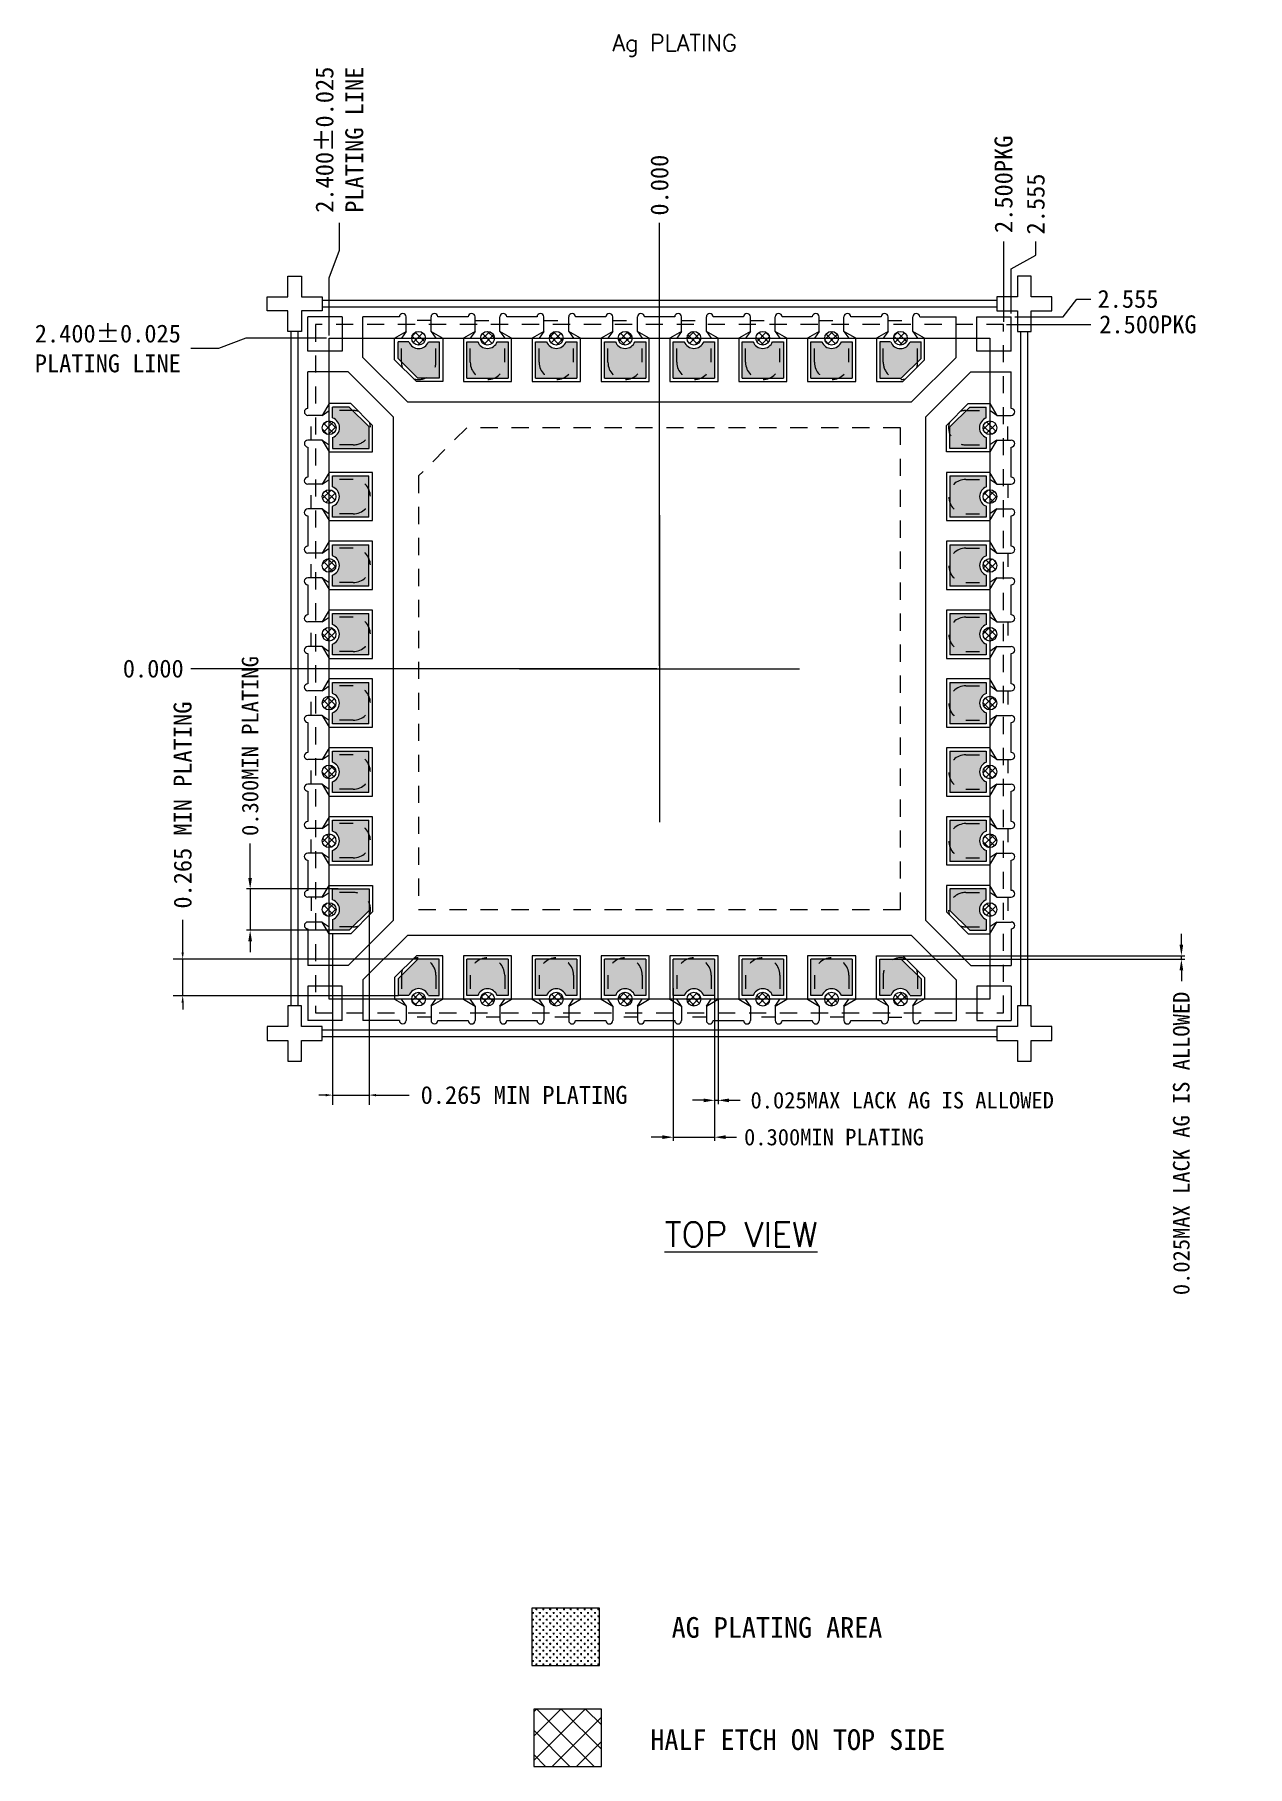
# Model space of a CAD drawing. Extents: x 17.2 to 26, y -9.2 to 3.4.
import ezdxf
from ezdxf.enums import TextEntityAlignment as Align

# ---------------------------------------------------------------- set-up
doc = ezdxf.new("R2010")
doc.units = 0
doc.header["$LTSCALE"] = 5
doc.header["$MEASUREMENT"] = 0
doc.header["$PDMODE"] = 3
for name, pattern in [('0', [0]), ('CENTER', [2, 1.25, -0.25, 0.25, -0.25]), ('HIDDEN', [0.375, 0.25, -0.125])]:
    doc.linetypes.add(name, pattern=pattern)
doc.layers.get('Defpoints').update_dxf_attribs({"linetype": 'CONTINUOUS'})
for name, color, linetype in [('1', 7, 'CONTINUOUS'), ('1D', 4, 'CONTINUOUS'), ('2D', 4, 'CONTINUOUS'), ('PKG', 2, 'CONTINUOUS'), ('PLATING', 3, 'CONTINUOUS'), ('标注', 4, '0')]:
    doc.layers.add(name, color=color, linetype=linetype)
doc.layers.add('center', color=1, linetype='CONTINUOUS', lineweight=18)
doc.layers.add('ETCH', color=4, linetype='CONTINUOUS', lineweight=15)
doc.styles.add('SIMPLEX', font='SIMPLEX')
doc.styles.get("Standard").update_dxf_attribs({"font": 'romans.shx', "bigfont": 'bigfont.shx'})
doc.styles.add('宋体', font='SimSun.ttf')
doc.dimstyles.new('Standard$0', dxfattribs={"dimtxt": 0.08, "dimasz": 0.08, "dimexe": 0.0266, "dimexo": 0.0266, "dimgap": 0.0266, "dimtad": 0, "dimdec": 3, "dimzin": 1, "dimdsep": 46, "dimtxsty": 'STANDARD', "dimcen": 0, "dimclrd": 256, "dimclre": 256, "dimclrt": 256, "dimadec": 0, "dimazin": 1, "dimtm": 1.25, "dimtfac": 1, "dimtdec": 3, "dimtmove": 0, "dimatfit": 0, "dimfxl": 1, "dimtolj": 1, "dimtzin": 0, "dimlwd": -1, "dimlwe": -1, "dimarcsym": 0})
doc.dimstyles.new('tapp', dxfattribs={"dimtxt": 1.15, "dimasz": 1.75, "dimexe": 0.5, "dimexo": 0.5, "dimgap": 0.2, "dimtad": 0, "dimdec": 3, "dimzin": 0, "dimdsep": 46, "dimtxsty": 'SIMPLEX', "dimcen": 0, "dimdle": 3.5, "dimclrd": 256, "dimclre": 256, "dimclrt": 256, "dimazin": 0, "dimtfac": 0.6, "dimtdec": 3, "dimtofl": 0, "dimtmove": 0, "dimatfit": 3, "dimfxl": 1, "dimtolj": 1, "dimtzin": 0, "dimarcsym": 0})
doc.dimstyles.new('副本Standard', dxfattribs={"dimtxt": 0.05, "dimasz": 0.05, "dimexe": 0.07, "dimexo": 0.07, "dimgap": 0.07, "dimtad": 1, "dimzin": 1, "dimdsep": 46, "dimtxsty": 'SIMPLEX', "dimcen": 0.1, "dimclrd": 256, "dimclre": 256, "dimclrt": 256, "dimadec": 0, "dimazin": 0, "dimtfac": 1, "dimtmove": 0, "dimatfit": 0, "dimfxl": 1, "dimlwd": -1, "dimlwe": -1, "dimarcsym": 0})

msp = doc.modelspace()

# ---------------------------------------------------------------- texts
at = {"layer": '标注', "lineweight": 5}
for s, height, style, p in [(' Ag PLATING', 0.12, 'SIMPLEX', (22.2759, 3.353, -0.0291)), ('AG PLATING AREA', 0.15, '宋体', (23.332, -8.1556, -0.0291)), ('HALF ETCH ON TOP SIDE', 0.15, '宋体', (23.7898, -8.9709, -0.0701))]:
    msp.add_text(s, height=height, dxfattribs=dict(at, style=style)).set_placement(p, align=Align.MIDDLE_RIGHT)
at = {"layer": '标注', "lineweight": 5, "insert": (22.3062, -5.3012, -0.0402), "char_height": 0.18, "attachment_point": 5, "style": 'SIMPLEX'}
msp.add_mtext('{\\LTOP VIEW}', dxfattribs=at)

# ---------------------------------------------------------------- blocks, each defined once
blk = doc.blocks.new('*D0')
at = {"layer": 'Defpoints', "color": 0, "transparency": 16777216}
for p in [(-6600.29, -1050.948), (-6600.29, -1054.187), (-6600.29, -1054.187)]:
    blk.add_point(p, dxfattribs=at)
at = {"layer": '标注', "linetype": 'Continuous', "lineweight": 5, "transparency": 16777216}
blk.add_line((-6600.29, -1054.167), (-6600.29, -1050.948), dxfattribs=at)
at = {"layer": '标注', "lineweight": 5, "transparency": 16777216, "insert": (-6600.29, -1050.675), "char_height": 0.13, "attachment_point": 5, "rotation": 90, "style": '宋体'}
blk.add_mtext('\\A1;0.000', dxfattribs=at)
blk = doc.blocks.new('*D1')
at = {"layer": 'Defpoints', "color": 0, "transparency": 16777216}
for p in [(-6603.694, -1054.187), (-6600.29, -1054.187), (-6600.29, -1054.187)]:
    blk.add_point(p, dxfattribs=at)
at = {"layer": '标注', "linetype": 'Continuous', "lineweight": 5, "transparency": 16777216}
blk.add_line((-6600.31, -1054.187), (-6603.694, -1054.187), dxfattribs=at)
at = {"layer": '标注', "lineweight": 5, "transparency": 16777216, "insert": (-6603.968, -1054.187), "char_height": 0.13, "attachment_point": 5, "style": '宋体'}
blk.add_mtext('\\A1;0.000 ', dxfattribs=at)
blk = doc.blocks.new('*D2')
at = {"layer": 'Defpoints', "color": 0, "transparency": 16777216}
for p in [(-6597.79, -1051.085), (-6597.79, -1051.687), (-6600.29, -1054.187)]:
    blk.add_point(p, dxfattribs=at)
at = {"layer": '标注', "linetype": 'Continuous', "lineweight": 5, "transparency": 16777216}
blk.add_line((-6597.79, -1051.667), (-6597.79, -1051.085), dxfattribs=at)
at = {"layer": '标注', "lineweight": 5, "transparency": 16777216, "insert": (-6597.79, -1050.669), "char_height": 0.13, "attachment_point": 5, "rotation": 90, "style": '宋体'}
blk.add_mtext('\\A1;2.500PKG', dxfattribs=at)
blk = doc.blocks.new('*D3')
at = {"layer": 'Defpoints', "color": 0, "transparency": 16777216}
for p in [(-6597.79, -1051.687), (-6597.158, -1051.687), (-6600.29, -1054.187)]:
    blk.add_point(p, dxfattribs=at)
at = {"layer": '标注', "linetype": 'Continuous', "lineweight": 5, "transparency": 16777216}
blk.add_line((-6597.77, -1051.687), (-6597.158, -1051.687), dxfattribs=at)
at = {"layer": '标注', "lineweight": 5, "transparency": 16777216, "insert": (-6596.742, -1051.687), "char_height": 0.13, "attachment_point": 5, "style": '宋体'}
blk.add_mtext('\\A1;2.500PKG', dxfattribs=at)
blk = doc.blocks.new('*D4')
at = {"layer": 'Defpoints', "color": 0, "transparency": 16777216}
for p in [(-6597.557, -1051.084), (-6597.735, -1051.632), (-6600.29, -1054.187)]:
    blk.add_point(p, dxfattribs=at)
at = {"layer": '标注', "lineweight": 5, "transparency": 16777216}
for p, q in [((-6597.557, -1051.184), (-6597.557, -1051.084)), ((-6597.735, -1051.284), (-6597.557, -1051.184)), ((-6597.735, -1051.607), (-6597.735, -1051.284))]:
    blk.add_line(p, q, dxfattribs=at)
at = {"layer": '标注', "lineweight": 5, "transparency": 16777216, "insert": (-6597.557, -1050.812), "char_height": 0.13, "attachment_point": 5, "rotation": 90, "style": '宋体'}
blk.add_mtext('2.555', dxfattribs=at)
blk = doc.blocks.new('*D5')
at = {"layer": 'Defpoints', "color": 0, "transparency": 16777216}
for p in [(-6597.158, -1051.502), (-6597.735, -1051.632), (-6600.29, -1054.187)]:
    blk.add_point(p, dxfattribs=at)
at = {"layer": '标注', "lineweight": 5, "transparency": 16777216}
for p, q in [((-6597.358, -1051.632), (-6597.258, -1051.502)), ((-6597.258, -1051.502), (-6597.158, -1051.502)), ((-6597.71, -1051.632), (-6597.358, -1051.632))]:
    blk.add_line(p, q, dxfattribs=at)
at = {"layer": '标注', "lineweight": 5, "transparency": 16777216, "insert": (-6596.887, -1051.502), "char_height": 0.13, "attachment_point": 5, "style": '宋体'}
blk.add_mtext('2.555', dxfattribs=at)
blk = doc.blocks.new('*D6')
at = {"layer": 'Defpoints', "color": 0, "transparency": 16777216}
for p in [(-6602.4, -1055.888), (-6602.665, -1056.087), (-6602.4, -1057.284)]:
    blk.add_point(p, dxfattribs=at)
at = {"layer": '标注', "lineweight": 5, "transparency": 16777216}
for p, q in [((-6602.4, -1055.913), (-6602.4, -1057.354)), ((-6602.665, -1056.112), (-6602.665, -1057.354)), ((-6602.715, -1057.284), (-6602.765, -1057.284)), ((-6602.665, -1057.284), (-6602.4, -1057.284)), ((-6602.35, -1057.284), (-6602.108, -1057.284))]:
    blk.add_line(p, q, dxfattribs=at)
at = {"layer": '标注', "transparency": 16777216}
for points in [[(-6602.715, -1057.293), (-6602.715, -1057.276), (-6602.665, -1057.284)], [(-6602.35, -1057.276), (-6602.35, -1057.293), (-6602.4, -1057.284)]]:
    blk.add_solid(points, dxfattribs=at)
at = {"layer": '标注', "color": 1, "lineweight": 5, "transparency": 16777216, "insert": (-6601.274, -1057.284), "char_height": 0.13, "attachment_point": 5, "style": '宋体'}
blk.add_mtext('0.265 MIN PLATING', dxfattribs=at)
blk = doc.blocks.new('*D7')
at = {"layer": 'Defpoints', "color": 0, "transparency": 16777216}
for p in [(-6603.754, -1056.297), (-6602.017, -1056.297), (-6602.161, -1056.562)]:
    blk.add_point(p, dxfattribs=at)
at = {"layer": '标注', "lineweight": 5, "transparency": 16777216}
for p, q in [((-6603.754, -1056.247), (-6603.754, -1056.012)), ((-6602.042, -1056.297), (-6603.824, -1056.297)), ((-6603.754, -1056.562), (-6603.754, -1056.297)), ((-6602.186, -1056.562), (-6603.824, -1056.562)), ((-6603.754, -1056.612), (-6603.754, -1056.662))]:
    blk.add_line(p, q, dxfattribs=at)
at = {"layer": '标注', "transparency": 16777216}
for points in [[(-6603.763, -1056.247), (-6603.746, -1056.247), (-6603.754, -1056.297)], [(-6603.746, -1056.612), (-6603.763, -1056.612), (-6603.754, -1056.562)]]:
    blk.add_solid(points, dxfattribs=at)
at = {"layer": '标注', "color": 1, "lineweight": 5, "transparency": 16777216, "insert": (-6603.754, -1055.178), "char_height": 0.13, "attachment_point": 5, "rotation": 90, "style": '宋体'}
blk.add_mtext('0.265 MIN PLATING', dxfattribs=at)
blk = doc.blocks.new('*D8')
at = {"layer": 'Defpoints', "color": 0, "transparency": 16777216}
for p in [(-6602.615, -1050.948), (-6602.69, -1051.787), (-6600.29, -1054.187)]:
    blk.add_point(p, dxfattribs=at)
at = {"layer": '标注', "linetype": 'Continuous', "lineweight": 5, "transparency": 16777216}
for p, q in [((-6602.615, -1051.148), (-6602.615, -1050.948)), ((-6602.69, -1051.348), (-6602.615, -1051.148)), ((-6602.69, -1051.767), (-6602.69, -1051.348))]:
    blk.add_line(p, q, dxfattribs=at)
at = {"layer": '标注', "lineweight": 5, "transparency": 16777216, "insert": (-6602.615, -1050.345), "char_height": 0.13, "attachment_point": 5, "rotation": 90, "style": '宋体'}
blk.add_mtext('\\A1;2.400%%p0.025\\PPLATING LINE', dxfattribs=at)
blk = doc.blocks.new('*D9')
at = {"layer": 'Defpoints', "color": 0, "transparency": 16777216}
for p in [(-6603.695, -1051.862), (-6602.69, -1051.787), (-6600.29, -1054.187)]:
    blk.add_point(p, dxfattribs=at)
at = {"layer": '标注', "linetype": 'Continuous', "lineweight": 5, "transparency": 16777216}
for p, q in [((-6603.495, -1051.862), (-6603.695, -1051.862)), ((-6603.295, -1051.787), (-6603.495, -1051.862)), ((-6602.71, -1051.787), (-6603.295, -1051.787))]:
    blk.add_line(p, q, dxfattribs=at)
at = {"layer": '标注', "lineweight": 5, "transparency": 16777216, "insert": (-6604.298, -1051.862), "char_height": 0.13, "attachment_point": 5, "style": '宋体'}
blk.add_mtext('\\A1;2.400%%p0.025\\P\\fSimSun|b0|i0|c134|p2;PLATING LINE', dxfattribs=at)
blk = doc.blocks.new('*U11')
at = {"layer": '1', "lineweight": 5}
for p, q in [((-0.09, -0.118), (-0.09, -0.223)), ((0.09, -0.118), (0.09, -0.223))]:
    blk.add_line(p, q, dxfattribs=at)
for points in [[(0.175, -0.068), (0.175, 0.248), (-0.175, 0.248), (-0.175, -0.068)], [(-0.175, -0.068), (-0.09, -0.118)], [(0.09, -0.118), (0.175, -0.068)]]:
    blk.add_lwpolyline(points, dxfattribs=at)
blk.add_circle((0, -0.068), 0.05, dxfattribs=at)
for centre in [(-0.115, -0.223), (0.115, -0.223)]:
    blk.add_arc(centre, 0.025, 180, 0, dxfattribs=at)
at = {"layer": '1D', "linetype": 'HIDDEN', "lineweight": 5, "ltscale": 0.02}
for p, q in [((-0.125, 0.107), (-0.125, -0.068)), ((0.125, 0.107), (0.125, -0.068)), ((-0.09, -0.118), (-0.125, -0.068)), ((0.09, -0.118), (0.125, -0.068)), ((0.09, -0.198), (-0.09, -0.198))]:
    blk.add_line(p, q, dxfattribs=at)
blk.add_arc((0, 0.107), 0.125, 0, 180, dxfattribs=at)
blk = doc.blocks.new('*U10')
at = {"layer": 'ETCH', "color": 0, "linetype": 'ByBlock', "lineweight": -2}
for p in [(0, 0), (0.5, 0), (1, 0), (1.5, 0), (2, 0), (2.5, 0)]:
    blk.add_blockref('*U11', p, dxfattribs=at)
blk = doc.blocks.new('*U13')
at = {"layer": '1', "lineweight": 5}
blk.add_line((-0.11, 0), (0.11, 0), dxfattribs=at)
blk = doc.blocks.new('*U12')
at = {"layer": 'ETCH', "color": 0, "linetype": 'ByBlock', "lineweight": -2}
for p in [(0, 0), (0.5, 0), (1, 0), (1.5, 0), (2, 0), (2.5, 0), (3, 0)]:
    blk.add_blockref('*U13', p, dxfattribs=at)
blk = doc.blocks.new('*U19')
at = {"layer": '1', "lineweight": 5}
for p, q in [((-0.09, -0.118), (-0.09, -0.223)), ((0.09, -0.118), (0.09, -0.223))]:
    blk.add_line(p, q, dxfattribs=at)
for points in [[(0.175, -0.068), (0.175, 0.248), (-0.175, 0.248), (-0.175, -0.068)], [(-0.175, -0.068), (-0.09, -0.118)], [(0.09, -0.118), (0.175, -0.068)]]:
    blk.add_lwpolyline(points, dxfattribs=at)
blk.add_circle((0, -0.068), 0.05, dxfattribs=at)
for centre in [(-0.115, -0.223), (0.115, -0.223)]:
    blk.add_arc(centre, 0.025, 180, 0, dxfattribs=at)
at = {"layer": '1D', "linetype": 'HIDDEN', "lineweight": 5, "ltscale": 0.02}
for p, q in [((-0.125, 0.107), (-0.125, -0.068)), ((0.125, 0.107), (0.125, -0.068)), ((-0.09, -0.118), (-0.125, -0.068)), ((0.09, -0.118), (0.125, -0.068)), ((0.09, -0.198), (-0.09, -0.198))]:
    blk.add_line(p, q, dxfattribs=at)
blk.add_arc((0, 0.107), 0.125, 0, 180, dxfattribs=at)
blk = doc.blocks.new('*U18')
at = {"layer": 'ETCH', "color": 0, "linetype": 'ByBlock', "lineweight": -2}
for p in [(0, 0), (0.5, 0), (1, 0), (1.5, 0), (2, 0), (2.5, 0)]:
    blk.add_blockref('*U19', p, dxfattribs=at)
blk = doc.blocks.new('*U17')
at = {"layer": '1', "lineweight": 5}
blk.add_line((-0.11, 0), (0.11, 0), dxfattribs=at)
blk = doc.blocks.new('*U16')
at = {"layer": 'ETCH', "color": 0, "linetype": 'ByBlock', "lineweight": -2}
for p in [(0, 0), (0.5, 0), (1, 0), (1.5, 0), (2, 0), (2.5, 0), (3, 0)]:
    blk.add_blockref('*U17', p, dxfattribs=at)
blk = doc.blocks.new('*U21')
at = {"layer": '1', "lineweight": 5}
blk.add_line((-0.11, 0), (0.11, 0), dxfattribs=at)
blk = doc.blocks.new('*U20')
at = {"layer": 'ETCH', "color": 0, "linetype": 'ByBlock', "lineweight": -2}
for p in [(0, 0), (0.5, 0), (1, 0), (1.5, 0), (2, 0), (2.5, 0), (3, 0)]:
    blk.add_blockref('*U21', p, dxfattribs=at)
blk = doc.blocks.new('*U23')
at = {"layer": '1', "lineweight": 5}
for p, q in [((-0.09, -0.118), (-0.09, -0.223)), ((0.09, -0.118), (0.09, -0.223))]:
    blk.add_line(p, q, dxfattribs=at)
for points in [[(0.175, -0.068), (0.175, 0.248), (-0.175, 0.248), (-0.175, -0.068)], [(-0.175, -0.068), (-0.09, -0.118)], [(0.09, -0.118), (0.175, -0.068)]]:
    blk.add_lwpolyline(points, dxfattribs=at)
blk.add_circle((0, -0.068), 0.05, dxfattribs=at)
for centre in [(-0.115, -0.223), (0.115, -0.223)]:
    blk.add_arc(centre, 0.025, 180, 0, dxfattribs=at)
at = {"layer": '1D', "linetype": 'HIDDEN', "lineweight": 5, "ltscale": 0.02}
for p, q in [((-0.125, 0.107), (-0.125, -0.068)), ((0.125, 0.107), (0.125, -0.068)), ((-0.09, -0.118), (-0.125, -0.068)), ((0.09, -0.118), (0.125, -0.068)), ((0.09, -0.198), (-0.09, -0.198))]:
    blk.add_line(p, q, dxfattribs=at)
blk.add_arc((0, 0.107), 0.125, 0, 180, dxfattribs=at)
blk = doc.blocks.new('*U22')
at = {"layer": 'ETCH', "color": 0, "linetype": 'ByBlock', "lineweight": -2}
for p in [(0, 0), (0.5, 0), (1, 0), (1.5, 0), (2, 0), (2.5, 0)]:
    blk.add_blockref('*U23', p, dxfattribs=at)
blk = doc.blocks.new('*U15')
at = {"layer": '1', "lineweight": 5}
blk.add_line((-0.11, 0), (0.11, 0), dxfattribs=at)
blk = doc.blocks.new('*U14')
at = {"layer": 'ETCH', "color": 0, "linetype": 'ByBlock', "lineweight": -2}
for p in [(0, 0), (0.5, 0), (1, 0), (1.5, 0), (2, 0), (2.5, 0), (3, 0)]:
    blk.add_blockref('*U15', p, dxfattribs=at)
blk = doc.blocks.new('*U26')
at = {"layer": 'PLATING', "color": 3, "linetype": 'Continuous', "lineweight": 5}
for p, q in [((-0.15, -0.132, 0.015), (-0.15, 0.132, 0.015)), ((-0.15, 0.132, 0.015), (-0.071, 0.132, 0.015)), ((0.071, 0.132, 0.015), (0.15, 0.132, 0.015)), ((0.15, 0.132, 0.015), (0.15, -0.132, 0.015)), ((-0.15, -0.132, -0.015), (0.15, -0.132, -0.015))]:
    blk.add_line(p, q, dxfattribs=at)
blk.add_arc((0, 0.158, 0.015), 0.075, 199.4712, 340.5288, dxfattribs=at)
blk = doc.blocks.new('*U25')
at = {"layer": 'ETCH', "color": 0, "linetype": 'ByBlock', "lineweight": -2}
for p in [(0, 0), (0.5, 0), (1, 0), (1.5, 0), (2, 0), (2.5, 0)]:
    blk.add_blockref('*U26', p, dxfattribs=at)
blk = doc.blocks.new('*U24')
at = {"layer": 'PLATING', "lineweight": 5}
h = blk.add_hatch(dxfattribs=at)
h.set_pattern_fill('CROSS', color=256, scale=0.1, angle=180)
h.set_pattern_definition([(180, (-21.713497, -1.050447), (-0.025, -0.025), [0.0125, -0.0375]), (270, (-21.719747, -1.044197), (0.025, -0.025), [0.0125, -0.0375])])
h.paths.add_polyline_path([(1.6, 0.132), (1.6, -0.133), (1.756, -0.133), (1.9, 0.011), (1.9, 0.132), (1.821, 0.132, -0.707107), (1.679, 0.132)])
h.paths.add_polyline_path([(0.1, -0.133), (0.1, 0.132), (0.179, 0.132, 0.707107), (0.321, 0.132), (0.4, 0.132), (0.4, -0.133)])
h.paths.add_polyline_path([(-1.4, -0.133), (-1.4, 0.132), (-1.321, 0.132, 0.707107), (-1.179, 0.132), (-1.1, 0.132), (-1.1, -0.133)])
h.paths.add_polyline_path([(1.1, -0.133), (1.1, 0.132), (1.179, 0.132, 0.707107), (1.321, 0.132), (1.4, 0.132), (1.4, -0.133)])
h.paths.add_polyline_path([(-0.4, 0.132), (-0.4, -0.133), (-0.1, -0.133), (-0.1, 0.132), (-0.179, 0.132, -0.707107), (-0.321, 0.132)])
h.paths.add_polyline_path([(-0.9, -0.133), (-0.9, 0.132), (-0.821, 0.132, 0.707107), (-0.679, 0.132), (-0.6, 0.132), (-0.6, -0.133)])
h.paths.add_polyline_path([(-1.9, 0.132), (-1.9, 0.011), (-1.756, -0.133), (-1.6, -0.133), (-1.6, 0.132), (-1.679, 0.132, -0.707107), (-1.821, 0.132)])
h.paths.add_polyline_path([(0.6, -0.133), (0.6, 0.132), (0.679, 0.132, 0.707107), (0.821, 0.132), (0.9, 0.132), (0.9, -0.133)])
at = {"layer": 'PLATING', "color": 3, "linetype": 'Continuous', "lineweight": 5}
for p, q in [((-1.821, 0.132), (-1.9, 0.132)), ((-1.679, 0.132), (-1.6, 0.132)), ((-1.6, 0.132), (-1.6, -0.133)), ((1.679, 0.132), (1.6, 0.132)), ((1.6, 0.132), (1.6, -0.133)), ((1.821, 0.132), (1.9, 0.132)), ((-1.756, -0.133), (-1.9, 0.011)), ((1.756, -0.133), (1.9, 0.011)), ((-1.6, -0.133, -0.029), (-1.756, -0.133, -0.029)), ((1.6, -0.133, -0.029), (1.756, -0.133, -0.029))]:
    blk.add_line(p, q, dxfattribs=at)
for points in [[(-1.9, 0.011), (-1.9, 0.132)], [(1.9, 0.011), (1.9, 0.132)]]:
    blk.add_lwpolyline(points, dxfattribs=at)
for centre in [(-1.75, 0.157), (1.75, 0.157)]:
    blk.add_arc(centre, 0.075, 199.4712, 340.5288, dxfattribs=at)
at = {"layer": 'ETCH'}
blk.add_blockref('*U25', (-1.25, 0, -0.015), dxfattribs=at)
blk = doc.blocks.new('*U27')
at = {"layer": 'ETCH', "color": 0, "linetype": 'ByBlock', "lineweight": -2}
blk.add_blockref('*U24', (-6600.29, -1051.944, -0.029), dxfattribs=at)
for p, rotation in [((-6602.533, -1054.187, -0.029), 90), ((-6598.048, -1054.187, -0.029), 270), ((-6600.29, -1056.429, -0.029), 180)]:
    blk.add_blockref('*U24', p, dxfattribs=dict(at, rotation=rotation))
blk = doc.blocks.new('*D28')
at = {"layer": 'Defpoints', "color": 0, "transparency": 16777216}
for p in [(-6600.19, -1056.481), (-6599.89, -1056.481), (-6599.89, -1057.59)]:
    blk.add_point(p, dxfattribs=at)
at = {"layer": 'ETCH', "linetype": 'Continuous', "transparency": 16777216}
for p, q in [((-6600.19, -1056.508), (-6600.19, -1057.616)), ((-6599.89, -1056.508), (-6599.89, -1057.616)), ((-6600.27, -1057.59), (-6600.35, -1057.59)), ((-6600.19, -1057.59), (-6599.89, -1057.59)), ((-6599.81, -1057.59), (-6599.73, -1057.59))]:
    blk.add_line(p, q, dxfattribs=at)
at = {"layer": 'ETCH', "transparency": 16777216}
for points in [[(-6600.27, -1057.603), (-6600.27, -1057.576), (-6600.19, -1057.59)], [(-6599.81, -1057.576), (-6599.81, -1057.603), (-6599.89, -1057.59)]]:
    blk.add_solid(points, dxfattribs=at)
at = {"layer": 'ETCH', "transparency": 16777216, "insert": (-6599.023, -1057.59), "char_height": 0.12, "attachment_point": 5, "style": '宋体'}
blk.add_mtext('\\A1;0.300\\C1;MIN PLATING', dxfattribs=at)
blk = doc.blocks.new('*D29')
at = {"layer": 'Defpoints', "color": 0, "transparency": 16777216}
for p in [(-6602.598, -1055.787), (-6603.264, -1056.087), (-6602.598, -1056.087)]:
    blk.add_point(p, dxfattribs=at)
at = {"layer": 'ETCH', "linetype": 'Continuous', "transparency": 16777216}
for p, q in [((-6603.264, -1055.707), (-6603.264, -1055.457)), ((-6602.624, -1055.787), (-6603.291, -1055.787)), ((-6603.264, -1055.787), (-6603.264, -1056.087)), ((-6602.624, -1056.087), (-6603.291, -1056.087)), ((-6603.264, -1056.167), (-6603.264, -1056.247))]:
    blk.add_line(p, q, dxfattribs=at)
at = {"layer": 'ETCH', "transparency": 16777216}
for points in [[(-6603.278, -1055.707), (-6603.251, -1055.707), (-6603.264, -1055.787)], [(-6603.251, -1056.167), (-6603.278, -1056.167), (-6603.264, -1056.087)]]:
    blk.add_solid(points, dxfattribs=at)
at = {"layer": 'ETCH', "transparency": 16777216, "insert": (-6603.264, -1054.749), "char_height": 0.12, "attachment_point": 5, "rotation": 90, "style": '宋体'}
blk.add_mtext('\\A1;0.300\\C1;MIN PLATING', dxfattribs=at)
blk = doc.blocks.new('*D30')
at = {"layer": 'Defpoints', "color": 0, "transparency": 16777216}
for p in [(-6599.89, -1056.569), (-6599.865, -1056.559), (-6599.865, -1057.322)]:
    blk.add_point(p, dxfattribs=at)
at = {"layer": 'ETCH', "linetype": 'Continuous', "transparency": 16777216}
for p, q in [((-6599.89, -1056.596), (-6599.89, -1057.349)), ((-6599.865, -1056.585), (-6599.865, -1057.349)), ((-6599.97, -1057.322), (-6600.05, -1057.322)), ((-6599.89, -1057.322), (-6599.865, -1057.322)), ((-6599.785, -1057.322), (-6599.705, -1057.322))]:
    blk.add_line(p, q, dxfattribs=at)
at = {"layer": 'ETCH', "transparency": 16777216}
for points in [[(-6599.97, -1057.336), (-6599.97, -1057.309), (-6599.89, -1057.322)], [(-6599.785, -1057.309), (-6599.785, -1057.336), (-6599.865, -1057.322)]]:
    blk.add_solid(points, dxfattribs=at)
at = {"layer": 'ETCH', "transparency": 16777216, "insert": (-6598.527, -1057.322), "char_height": 0.12, "attachment_point": 5, "style": '宋体'}
blk.add_mtext('\\A1;0.025{\\fSimSun|b0|i0|c0|p2;\\C4;MAX LACK AG IS ALLOWED}', dxfattribs=at)
blk = doc.blocks.new('*D31')
at = {"layer": 'Defpoints', "color": 0, "transparency": 16777216}
for p in [(-6598.619, -1056.272), (-6596.499, -1056.272), (-6598.637, -1056.297)]:
    blk.add_point(p, dxfattribs=at)
at = {"layer": 'ETCH', "linetype": 'Continuous', "transparency": 16777216}
for p, q in [((-6596.499, -1056.192), (-6596.499, -1056.112)), ((-6598.593, -1056.272), (-6596.473, -1056.272)), ((-6596.499, -1056.297), (-6596.499, -1056.272)), ((-6598.61, -1056.297), (-6596.473, -1056.297)), ((-6596.499, -1056.377), (-6596.499, -1056.457))]:
    blk.add_line(p, q, dxfattribs=at)
at = {"layer": 'ETCH', "transparency": 16777216}
for points in [[(-6596.512, -1056.192), (-6596.486, -1056.192), (-6596.499, -1056.272)], [(-6596.486, -1056.377), (-6596.512, -1056.377), (-6596.499, -1056.297)]]:
    blk.add_solid(points, dxfattribs=at)
at = {"layer": 'ETCH', "transparency": 16777216, "insert": (-6596.499, -1057.635), "char_height": 0.12, "attachment_point": 5, "rotation": 90, "style": '宋体'}
blk.add_mtext('\\A1;0.025{\\fSimSun|b0|i0|c0|p2;\\C4;MAX LACK AG IS ALLOWED}', dxfattribs=at)

# ---------------------------------------------------------------- dimensions: what is measured, and where the dimension line sits
at = {"layer": 'ETCH'}
for base, p1, p2, text, picture, middle, set_off in [((18.7394, -3.0921), (19.4059, -2.7921, -0.0291), (19.4059, -3.0921, -0.0291), '<>\\C1;MIN PLATING', '*D29', (18.7394, -1.7545), (6622.0036, 1052.9948)), ((25.5044, -3.2771, -0.0582), (23.367, -3.3021, -0.0582), (23.3844, -3.2771, -0.0582), '<>{\\fSimSun|b0|i0|c0|p2;\\C4;MAX LACK AG IS ALLOWED}', '*D31', (25.5044, -4.64, -0.0582), (6622.0036, 1052.9948, -0.0582))]:
    dim = msp.add_linear_dim(base=base, p1=p1, p2=p2, angle=90, text=text, dimstyle='Standard$0', override={"dimtxt": 0.12, "dimtxsty": '宋体', "dimtfillclr": 256, "dimarcsym": 2}, dxfattribs=at)
    dim.commit()
    dim.dimension.update_dxf_attribs({"geometry": picture, "text_midpoint": middle, "dimtype": 128, "insert": set_off})
dim = msp.add_linear_dim(base=(22.1135, -4.595), p1=(21.8135, -3.4867, -0.0291), p2=(22.1135, -3.4867, -0.0291), text='<>\\C1;MIN PLATING', dimstyle='Standard$0', override={"dimtxt": 0.12, "dimtxsty": '宋体', "dimtfillclr": 256, "dimarcsym": 2}, dxfattribs=at)
dim.commit()
dim.dimension.update_dxf_attribs({"geometry": '*D28', "text_midpoint": (22.9809, -4.595), "insert": (6622.0036, 1052.9948)})
dim = msp.add_linear_dim(base=(22.1385, -4.3275, -0.0582), p1=(22.1135, -3.5743, -0.0582), p2=(22.1385, -3.5639, -0.0582), text='<>{\\fSimSun|b0|i0|c0|p2;\\C4;MAX LACK AG IS ALLOWED}', dimstyle='Standard$0', override={"dimtxt": 0.12, "dimtxsty": '宋体', "dimtfillclr": 256, "dimarcsym": 2}, dxfattribs=at)
dim.commit()
dim.dimension.update_dxf_attribs({"geometry": '*D30', "text_midpoint": (23.4765, -4.3275, -0.0582), "dimtype": 128, "insert": (6622.0036, 1052.9948, -0.0582)})
at = {"layer": '标注', "lineweight": 5}
for feature_location, offset, dtype, origin, text, override, picture, middle, set_off in [((19.3135, 1.2079, -0.0291), (0.075, 0.8389), 1, (21.7135, -1.1921, -0.0291), '<>\\PPLATING LINE', {"dimtxt": 0.13, "dimasz": 0.1, "dimexo": 0.02, "dimgap": 0.05, "dimtxsty": '宋体', "dimtol": 1, "dimtp": 0.025, "dimtm": 0.025, "dimtfac": 1, "dimtmove": 1, "dimlwe": 5}, '*D8', (19.3885, 2.6496, -0.0291), (6622.0036, 1052.9948, -0.0291)), ((24.2135, 1.3079, -0.0291), (0, 0.6021), 1, (21.7135, -1.1921, -0.0291), '<>PKG', {"dimtxt": 0.13, "dimexo": 0.02, "dimgap": 0.05, "dimtxsty": '宋体', "dimlwe": 5}, '*D2', (24.2135, 2.3254, -0.0291), (6622.0036, 1052.9948, -0.0291)), ((19.3135, 1.2079, -0.0291), (-1.0054, -0.075), 0, (21.7135, -1.1921, -0.0291), '<>\\P\\fSimSun|b0|i0|c134|p2;PLATING LINE', {"dimtxt": 0.13, "dimasz": 0.1, "dimexo": 0.02, "dimgap": 0.05, "dimtxsty": '宋体', "dimtol": 1, "dimtp": 0.025, "dimtm": 0.025, "dimtfac": 1, "dimtmove": 1, "dimlwe": 5}, '*D9', (17.7054, 1.1329, -0.0291), (6622.0036, 1052.9948, -0.0291)), ((24.2135, 1.3079, -0.0291), (0.6323, 0), 0, (21.7135, -1.1921, -0.0291), '<>PKG', {"dimtxt": 0.13, "dimexo": 0.02, "dimgap": 0.05, "dimtxsty": '宋体', "dimlwe": 5}, '*D3', (25.2611, 1.3079, -0.0291), (6622.0036, 1052.9948, -0.0291)), ((21.7134973288, -1.1920532075, -0.0290980461), (-3.4041684572, 0), 0, (21.7134973288, -1.1920532075, -0.0290980461), '<> ', {"dimtxt": 0.13, "dimexo": 0.02, "dimgap": 0.05, "dimtxsty": '宋体', "dimlwe": 5}, '*D1', (18.0360048493, -1.1920532075, -0.0290980461), (6622.0035721841, 1052.9947808331, -0.0290980461))]:
    dim = msp.add_ordinate_dim(feature_location=feature_location, offset=offset, dtype=dtype, origin=origin, text=text, dimstyle='tapp', override=override, dxfattribs=at)
    dim.commit()
    dim.dimension.update_dxf_attribs({"geometry": picture, "text_midpoint": middle, "insert": set_off})
for feature_location, offset, dtype, origin, dimstyle, override, picture, middle, set_off in [((21.7134973288, -1.1920532075, -0.0290980461), (-0.0000000001, 3.2389396085), 1, (21.7134973288, -1.1920532075, -0.0290980461), 'tapp', {"dimtxt": 0.13, "dimexo": 0.02, "dimgap": 0.05, "dimtxsty": '宋体', "dimlwe": 5}, '*D0', (21.7134973287, 2.3202104233, -0.0290980461), (6622.0035721841, 1052.9947808331, -0.0290980461)), ((24.2685, 1.3629, -0.0291), (0.1778, 0.5475), 1, (21.7135, -1.1921, -0.0291), '副本Standard', {"dimtxt": 0.13, "dimexo": 0.025, "dimgap": 0.05, "dimtad": 0, "dimdec": 3, "dimtxsty": '宋体', "dimlwe": 5}, '*D4', (24.4463, 2.1823, -0.0291), (6622.0036, 1052.9948, -0.0291)), ((24.2685, 1.3629, -0.0291), (0.5767, 0.1294), 0, (21.7135, -1.1921, -0.0291), '副本Standard', {"dimtxt": 0.13, "dimexo": 0.025, "dimgap": 0.05, "dimtad": 0, "dimdec": 3, "dimtxsty": '宋体', "dimlwe": 5}, '*D5', (25.117, 1.4924, -0.0291), (6622.0036, 1052.9948, -0.0291))]:
    dim = msp.add_ordinate_dim(feature_location=feature_location, offset=offset, dtype=dtype, origin=origin, dimstyle=dimstyle, override=override, dxfattribs=at)
    dim.commit()
    dim.dimension.update_dxf_attribs({"geometry": picture, "text_midpoint": middle, "insert": set_off})
at = {"layer": '标注', "color": 1, "lineweight": 5}
dim = msp.add_linear_dim(base=(18.2493, -3.3021, -0.0291), p1=(19.8431, -3.5671, -0.0291), p2=(19.9863, -3.3021, -0.0582), angle=90, text='<> MIN PLATING', dimstyle='副本Standard', override={"dimtxt": 0.13, "dimexo": 0.025, "dimgap": 0.05, "dimtad": 0, "dimdec": 3, "dimtxsty": '宋体', "dimclrt": 1, "dimtofl": 1, "dimlwd": 5, "dimlwe": 5}, dxfattribs=at)
dim.commit()
dim.dimension.update_dxf_attribs({"geometry": '*D7', "text_midpoint": (18.2493, -2.1831, -0.0291), "dimtype": 128, "insert": (6622.0036, 1052.9948, -0.0291)})
dim = msp.add_linear_dim(base=(19.6035, -4.2895, -0.0291), p1=(19.3385, -3.0921, -0.0291), p2=(19.6035, -2.8931, -0.0582), text='<> MIN PLATING', dimstyle='副本Standard', override={"dimtxt": 0.13, "dimexo": 0.025, "dimgap": 0.05, "dimtad": 0, "dimdec": 3, "dimtxsty": '宋体', "dimclrt": 1, "dimtofl": 1, "dimlwd": 5, "dimlwe": 5}, dxfattribs=at)
dim.commit()
dim.dimension.update_dxf_attribs({"geometry": '*D6', "text_midpoint": (20.7298, -4.2895, -0.0291), "dimtype": 128, "insert": (6622.0036, 1052.9948, -0.0291)})

# ---------------------------------------------------------------- hatches: boundary and pattern name
at = {"layer": 'ETCH', "lineweight": 5}
h = msp.add_hatch(dxfattribs=at)
h.set_pattern_fill('ANSI37', color=6, scale=0.3, style=0)
h.set_pattern_definition([(45, (6753.966897, 943.061972), (-0.0265165043, 0.0265165043), []), (135, (6753.966897, 943.061972), (-0.0265165043, -0.0265165043), [])])
h.paths.add_polyline_path([(23.5135, 1.2079, 1), (23.4135, 1.2079, 1)])
h.paths.add_polyline_path([(22.5135, 1.2079, 1), (22.4135, 1.2079, 1)])
h.paths.add_polyline_path([(21.5135, 1.2079, 1), (21.4135, 1.2079, 1)])
h.paths.add_polyline_path([(20.5135, 1.2079, 1), (20.4135, 1.2079, 1)])
h.paths.add_polyline_path([(19.3635, 0.5579, 1), (19.2635, 0.5579, 1)])
h.paths.add_polyline_path([(19.3635, 0.0579, 1), (19.2635, 0.0579, 1)])
h.paths.add_polyline_path([(19.3635, -0.9421, 1), (19.2635, -0.9421, 1)])
h.paths.add_polyline_path([(19.3635, -1.4421, 1), (19.2635, -1.4421, 1)])
h.paths.add_polyline_path([(20.5135, -3.5921, 1), (20.4135, -3.5921, 1)])
h.paths.add_polyline_path([(22.0135, 1.2079, 1), (21.9135, 1.2079, 1)])
h.paths.add_polyline_path([(21.5135, -3.5921, 1), (21.4135, -3.5921, 1)])
h.paths.add_polyline_path([(21.0135, 1.2079, 1), (20.9135, 1.2079, 1)])
h.paths.add_polyline_path([(24.1635, -2.4421, 1), (24.0635, -2.4421, 1)])
h.paths.add_polyline_path([(23.0135, 1.2079, 1), (22.9135, 1.2079, 1)])
h.paths.add_polyline_path([(20.0135, 1.2079, 1), (19.9135, 1.2079, 1)])
h.paths.add_polyline_path([(22.5135, -3.5921, 1), (22.4135, -3.5921, 1)])
h.paths.add_polyline_path([(23.5135, -3.5921, 1), (23.4135, -3.5921, 1)])
h.paths.add_polyline_path([(19.3635, -1.9421, 1), (19.2635, -1.9421, 1)])
h.paths.add_polyline_path([(19.3635, -2.9421, 1), (19.2635, -2.9421, 1)])
h.paths.add_polyline_path([(19.3635, -0.4421, 1), (19.2635, -0.4421, 1)])
h.paths.add_polyline_path([(19.3635, -2.4421, 1), (19.2635, -2.4421, 1)])
h.paths.add_polyline_path([(22.0135, -3.5921, 1), (21.9135, -3.5921, 1)])
h.paths.add_polyline_path([(23.0135, -3.5921, 1), (22.9135, -3.5921, 1)])
h.paths.add_polyline_path([(20.0135, -3.5921, 1), (19.9135, -3.5921, 1)])
h.paths.add_polyline_path([(21.0135, -3.5921, 1), (20.9135, -3.5921, 1)])
h.paths.add_polyline_path([(24.1635, -0.4421, 1), (24.0635, -0.4421, 1)])
h.paths.add_polyline_path([(24.1635, -2.9421, 1), (24.0635, -2.9421, 1)])
h.paths.add_polyline_path([(24.1635, -1.9421, 1), (24.0635, -1.9421, 1)])
h.paths.add_polyline_path([(24.1635, -0.9421, 1), (24.0635, -0.9421, 1)])
h.paths.add_polyline_path([(24.1635, -1.4421, 1), (24.0635, -1.4421, 1)])
h.paths.add_polyline_path([(24.1635, 0.0579, 1), (24.0635, 0.0579, 1)])
h.paths.add_polyline_path([(24.1635, 0.5579, 1), (24.0635, 0.5579, 1)])
h = msp.add_hatch(dxfattribs=at)
h.set_pattern_fill('ANSI37', color=6, style=0)
h.set_pattern_definition([(45, (6760.07948, 955.39289), (-0.0883883476, 0.0883883476), []), (135, (6760.07948, 955.39289), (-0.0883883476, -0.0883883476), [])])
h.paths.add_polyline_path([(21.2908, -8.7482), (20.8006, -8.7482), (20.8006, -9.1648), (21.2908, -9.1648)])
at = {"layer": 'PLATING', "lineweight": 5}
h = msp.add_hatch(dxfattribs=at)
h.set_pattern_fill('CROSS', color=256, scale=0.1, angle=180)
h.paths.add_polyline_path([(21.2768, -8.0158), (20.7867, -8.0158), (20.7867, -8.4324), (21.2768, -8.4324)])

# ---------------------------------------------------------------- linework, layer by layer
at = {"layer": '1', "lineweight": 5}
for p, q in [((19.1585, 1.1129, -0.0582), (19.1585, 1.3629, -0.0582)), ((19.4085, 1.3629, -0.0582), (19.1585, 1.3629, -0.0582)), ((19.5585, 1.069, -0.0582), (19.5585, 1.3629, -0.0582)), ((19.8235, 1.3629, -0.0582), (19.5585, 1.3629, -0.0582)), ((19.8735, 1.2579, -0.0582), (19.8735, 1.3629, -0.0582)), ((20.0535, 1.2579, -0.0582), (20.0535, 1.3629, -0.0582)), ((20.3735, 1.2579, -0.0582), (20.3735, 1.3629, -0.0582)), ((20.5535, 1.2579, -0.0582), (20.5535, 1.3629, -0.0582)), ((20.8735, 1.2579, -0.0582), (20.8735, 1.3629, -0.0582)), ((21.0535, 1.2579, -0.0582), (21.0535, 1.3629, -0.0582)), ((21.3735, 1.2579, -0.0582), (21.3735, 1.3629, -0.0582)), ((21.5535, 1.2579, -0.0582), (21.5535, 1.3629, -0.0582)), ((21.8735, 1.2579, -0.0582), (21.8735, 1.3629, -0.0582)), ((22.0535, 1.2579, -0.0582), (22.0535, 1.3629, -0.0582)), ((22.3735, 1.2579, -0.0582), (22.3735, 1.3629, -0.0582)), ((22.5535, 1.2579, -0.0582), (22.5535, 1.3629, -0.0582)), ((22.8735, 1.2579, -0.0582), (22.8735, 1.3629, -0.0582)), ((23.0535, 1.2579, -0.0582), (23.0535, 1.3629, -0.0582)), ((23.3735, 1.2579, -0.0582), (23.3735, 1.3629, -0.0582)), ((23.5535, 1.2579, -0.0582), (23.5535, 1.3629, -0.0582)), ((23.6035, 1.3629, -0.0582), (23.8685, 1.3629, -0.0582)), ((23.8685, 1.069, -0.0582), (23.8685, 1.3629, -0.0582)), ((24.0185, 1.3629, -0.0582), (24.2685, 1.3629, -0.0582)), ((24.2685, 1.1129, -0.0582), (24.2685, 1.3629, -0.0582)), ((20.1385, 1.2079, -0.0582), (20.1385, 0.8929, -0.0582)), ((20.2885, 1.2079, -0.0582), (20.2885, 0.8929, -0.0582)), ((20.6385, 0.8929, -0.0582), (20.6385, 1.2079, -0.0582)), ((19.5585, 1.069, -0.0582), (19.8846, 0.7429, -0.0582)), ((19.9467, 0.8929, -0.0582), (19.7885, 1.0511, -0.0582)), ((23.5424, 0.7429, -0.0582), (23.8685, 1.069, -0.0582)), ((19.4524, 0.9629, -0.0582), (19.1585, 0.9629, -0.0582)), ((19.1585, 0.6979, -0.0582), (19.1585, 0.9629, -0.0582)), ((19.7785, 0.6369, -0.0582), (19.4524, 0.9629, -0.0582)), ((20.1385, 0.8929, -0.0582), (19.9467, 0.8929, -0.0582)), ((20.2885, 0.8929, -0.0582), (20.6385, 0.8929, -0.0582)), ((23.6485, 0.6369, -0.0582), (23.9746, 0.9629, -0.0582)), ((23.9746, 0.9629, -0.0582), (24.2685, 0.9629, -0.0582)), ((24.2685, 0.6979, -0.0582), (24.2685, 0.9629, -0.0582)), ((19.2635, 0.6479, -0.0582), (19.1585, 0.6479, -0.0582)), ((24.1635, 0.6479, -0.0582), (24.2685, 0.6479, -0.0582)), ((19.2635, 0.4679, -0.0582), (19.1585, 0.4679, -0.0582)), ((24.1635, 0.4679, -0.0582), (24.2685, 0.4679, -0.0582)), ((19.2635, -2.8521, -0.0582), (19.1585, -2.8521, -0.0582)), ((24.1635, -2.8521, -0.0582), (24.2685, -2.8521, -0.0582)), ((19.2635, -3.0321, -0.0582), (19.1585, -3.0321, -0.0582)), ((19.1585, -3.0821, -0.0582), (19.1585, -3.3471, -0.0582)), ((19.4524, -3.3471, -0.0582), (19.7785, -3.021, -0.0582)), ((19.5585, -3.4531, -0.0582), (19.8846, -3.1271, -0.0582)), ((23.5424, -3.1271, -0.0582), (23.8685, -3.4531, -0.0582)), ((23.9746, -3.3471, -0.0582), (23.6485, -3.021, -0.0582)), ((24.1635, -3.0321, -0.0582), (24.2685, -3.0321, -0.0582)), ((24.2685, -3.0821, -0.0582), (24.2685, -3.3471, -0.0582)), ((19.4524, -3.3471, -0.0582), (19.1585, -3.3471, -0.0582)), ((23.9746, -3.3471, -0.0582), (24.2685, -3.3471, -0.0582)), ((19.1585, -3.4971, -0.0582), (19.1585, -3.7471, -0.0582)), ((19.5585, -3.4531, -0.0582), (19.5585, -3.7471, -0.0582)), ((23.8685, -3.4531, -0.0582), (23.8685, -3.7471, -0.0582)), ((24.2685, -3.4971, -0.0582), (24.2685, -3.7471, -0.0582)), ((19.8735, -3.6421, -0.0582), (19.8735, -3.7471, -0.0582)), ((20.0535, -3.6421, -0.0582), (20.0535, -3.7471, -0.0582)), ((23.3735, -3.6421, -0.0582), (23.3735, -3.7471, -0.0582)), ((23.5535, -3.6421, -0.0582), (23.5535, -3.7471, -0.0582)), ((19.4085, -3.7471, -0.0582), (19.1585, -3.7471, -0.0582)), ((19.8235, -3.7471, -0.0582), (19.5585, -3.7471, -0.0582)), ((23.6035, -3.7471, -0.0582), (23.8685, -3.7471, -0.0582)), ((24.0185, -3.7471, -0.0582), (24.2685, -3.7471, -0.0582))]:
    msp.add_line(p, q, dxfattribs=at)
at = {"layer": '1', "color": 7, "lineweight": 5}
for p, q in [((19.7785, 0.6369, -0.0582), (19.7785, -3.021, -0.0582)), ((23.5424, 0.7429, -0.0582), (19.8846, 0.7429, -0.0582)), ((23.6485, -3.021, -0.0582), (23.6485, 0.6369, -0.0582)), ((19.8846, -3.1271, -0.0582), (23.5424, -3.1271, -0.0582)), ((20.7867, -8.0158, -0.0291), (20.7867, -8.4324, -0.0291)), ((21.2768, -8.0158, -0.0291), (20.7867, -8.0158, -0.0291)), ((21.2768, -8.4324, -0.0291), (21.2768, -8.0158, -0.0291)), ((20.7867, -8.4324, -0.0291), (21.2768, -8.4324, -0.0291)), ((20.8006, -8.7482, -0.0291), (20.8006, -9.1648, -0.0291)), ((21.2908, -8.7482, -0.0291), (20.8006, -8.7482, -0.0291)), ((21.2908, -9.1648, -0.0291), (21.2908, -8.7482, -0.0291)), ((20.8006, -9.1648, -0.0291), (21.2908, -9.1648, -0.0291))]:
    msp.add_line(p, q, dxfattribs=at)
at = {"layer": '1', "lineweight": 5, "elevation": -0.0582}
for points in [[(19.4085, 1.3629), (19.4085, 1.1129), (19.1585, 1.1129)], [(19.7885, 1.2079), (19.8735, 1.2579)], [(20.0535, 1.2579), (20.1385, 1.2079)], [(20.3735, 1.2579), (20.2885, 1.2079)], [(20.6385, 1.2079), (20.5535, 1.2579)], [(20.8735, 1.2579), (20.7885, 1.2079)], [(21.1385, 1.2079), (21.0535, 1.2579)], [(21.3735, 1.2579), (21.2885, 1.2079)], [(21.6385, 1.2079), (21.5535, 1.2579)], [(21.8735, 1.2579), (21.7885, 1.2079)], [(22.1385, 1.2079), (22.0535, 1.2579)], [(22.3735, 1.2579), (22.2885, 1.2079)], [(22.6385, 1.2079), (22.5535, 1.2579)], [(22.8735, 1.2579), (22.7885, 1.2079)], [(23.1385, 1.2079), (23.0535, 1.2579)], [(23.3735, 1.2579), (23.2885, 1.2079)], [(23.6385, 1.2079), (23.5535, 1.2579)], [(24.2685, 1.1129), (24.0185, 1.1129), (24.0185, 1.3629)], [(19.7885, 1.0511), (19.7885, 1.2079)], [(20.7885, 1.2079), (20.7885, 0.8929), (21.1385, 0.8929), (21.1385, 1.2079)], [(21.2885, 1.2079), (21.2885, 0.8929), (21.6385, 0.8929), (21.6385, 1.2079)], [(21.7885, 1.2079), (21.7885, 0.8929), (22.1385, 0.8929), (22.1385, 1.2079)], [(22.2885, 1.2079), (22.2885, 0.8929), (22.6385, 0.8929), (22.6385, 1.2079)], [(22.7885, 1.2079), (22.7885, 0.8929), (23.1385, 0.8929), (23.1385, 1.2079)], [(23.2885, 1.2079), (23.2885, 0.8929), (23.4803, 0.8929), (23.6385, 1.0511)], [(23.6385, 1.0511), (23.6385, 1.2079)], [(19.3135, 0.7329), (19.2635, 0.6479)], [(19.3135, 0.3829), (19.6285, 0.3829), (19.6285, 0.5747), (19.4703, 0.7329)], [(19.4703, 0.7329), (19.3135, 0.7329)], [(24.1135, 0.3829), (23.7985, 0.3829), (23.7985, 0.5747), (23.9567, 0.7329)], [(23.9567, 0.7329), (24.1135, 0.7329)], [(24.1135, 0.7329), (24.1635, 0.6479)], [(19.2635, 0.4679), (19.3135, 0.3829)], [(24.1635, 0.4679), (24.1135, 0.3829)], [(19.2635, -2.8521), (19.3135, -2.7671)], [(19.3135, -2.7671), (19.6285, -2.7671), (19.6285, -2.9589), (19.4703, -3.1171)], [(24.1135, -2.7671), (23.7985, -2.7671), (23.7985, -2.9589), (23.9567, -3.1171)], [(24.1635, -2.8521), (24.1135, -2.7671)], [(19.3135, -3.1171), (19.2635, -3.0321)], [(19.4703, -3.1171), (19.3135, -3.1171)], [(23.9567, -3.1171), (24.1135, -3.1171)], [(24.1135, -3.1171), (24.1635, -3.0321)], [(20.1385, -3.5921), (20.1385, -3.2771), (19.9467, -3.2771), (19.7885, -3.4353)], [(23.2885, -3.5921), (23.2885, -3.2771), (23.4803, -3.2771), (23.6385, -3.4353)], [(19.4085, -3.7471), (19.4085, -3.4971), (19.1585, -3.4971)], [(19.7885, -3.4353), (19.7885, -3.5921)], [(23.6385, -3.4353), (23.6385, -3.5921)], [(24.2685, -3.4971), (24.0185, -3.4971), (24.0185, -3.7471)], [(19.7885, -3.5921), (19.8735, -3.6421)], [(20.0535, -3.6421), (20.1385, -3.5921)], [(23.3735, -3.6421), (23.2885, -3.5921)], [(23.6385, -3.5921), (23.5535, -3.6421)]]:
    msp.add_lwpolyline(points, dxfattribs=at)
at = {"layer": '1', "lineweight": 5}
for centre in [(19.9635, 1.2079, -0.0582), (20.4635, 1.2079, -0.0582), (20.9635, 1.2079, -0.0582), (21.4635, 1.2079, -0.0582), (21.9635, 1.2079, -0.0582), (22.4635, 1.2079, -0.0582), (22.9635, 1.2079, -0.0582), (23.4635, 1.2079, -0.0582), (19.3135, 0.5579, -0.0582), (24.1135, 0.5579, -0.0582), (19.3135, -2.9421, -0.0582), (24.1135, -2.9421, -0.0582), (19.9635, -3.5921, -0.0582), (23.4635, -3.5921, -0.0582)]:
    msp.add_circle(centre, 0.05, dxfattribs=at)
for centre, start, end in [((19.8485, 1.3629, -0.0582), 360, 180), ((20.0785, 1.3629, -0.0582), 360, 180), ((20.3485, 1.3629, -0.0582), 0, 180), ((20.5785, 1.3629, -0.0582), 0, 180), ((20.8485, 1.3629, -0.0582), 0, 180), ((21.0785, 1.3629, -0.0582), 0, 180), ((21.3485, 1.3629, -0.0582), 0, 180), ((21.5785, 1.3629, -0.0582), 0, 180), ((21.8485, 1.3629, -0.0582), 0, 180), ((22.0785, 1.3629, -0.0582), 0, 180), ((22.3485, 1.3629, -0.0582), 0, 180), ((22.5785, 1.3629, -0.0582), 0, 180), ((22.8485, 1.3629, -0.0582), 0, 180), ((23.0785, 1.3629, -0.0582), 0, 180), ((23.3485, 1.3629, -0.0582), 0, 180), ((23.5785, 1.3629, -0.0582), 0, 180), ((19.1585, 0.6729, -0.0582), 90, 270), ((24.2685, 0.6729, -0.0582), 270, 90), ((19.1585, 0.4429, -0.0582), 90, 270), ((24.2685, 0.4429, -0.0582), 270, 90), ((19.1585, -2.8271, -0.0582), 90, 270), ((24.2685, -2.8271, -0.0582), 270, 90), ((19.1585, -3.0571, -0.0582), 90, 270), ((24.2685, -3.0571, -0.0582), 270, 90), ((19.8485, -3.7471, -0.0582), 180, 0), ((20.0785, -3.7471, -0.0582), 180, 0), ((23.3485, -3.7471, -0.0582), 180, 360), ((23.5785, -3.7471, -0.0582), 180, 360)]:
    msp.add_arc(centre, 0.025, start, end, dxfattribs=at)
at = {"layer": '1D', "linetype": 'HIDDEN', "lineweight": 5, "ltscale": 0.02}
for p, q in [((19.8735, 1.2579, -0.0582), (19.8385, 1.2079, -0.0582)), ((20.0535, 1.3379, -0.0582), (19.8735, 1.3379, -0.0582)), ((20.0535, 1.2579, -0.0582), (20.0885, 1.2079, -0.0582)), ((20.3735, 1.2579, -0.0582), (20.3385, 1.2079, -0.0582)), ((20.3735, 1.3379, -0.0582), (20.5535, 1.3379, -0.0582)), ((20.5535, 1.2579, -0.0582), (20.5885, 1.2079, -0.0582)), ((20.8735, 1.2579, -0.0582), (20.8385, 1.2079, -0.0582)), ((20.8735, 1.3379, -0.0582), (21.0535, 1.3379, -0.0582)), ((21.0535, 1.2579, -0.0582), (21.0885, 1.2079, -0.0582)), ((21.3735, 1.2579, -0.0582), (21.3385, 1.2079, -0.0582)), ((21.3735, 1.3379, -0.0582), (21.5535, 1.3379, -0.0582)), ((21.5535, 1.2579, -0.0582), (21.5885, 1.2079, -0.0582)), ((21.8735, 1.2579, -0.0582), (21.8385, 1.2079, -0.0582)), ((21.8735, 1.3379, -0.0582), (22.0535, 1.3379, -0.0582)), ((22.0535, 1.2579, -0.0582), (22.0885, 1.2079, -0.0582)), ((22.3735, 1.2579, -0.0582), (22.3385, 1.2079, -0.0582)), ((22.3735, 1.3379, -0.0582), (22.5535, 1.3379, -0.0582)), ((22.5535, 1.2579, -0.0582), (22.5885, 1.2079, -0.0582)), ((22.8735, 1.2579, -0.0582), (22.8385, 1.2079, -0.0582)), ((22.8735, 1.3379, -0.0582), (23.0535, 1.3379, -0.0582)), ((23.0535, 1.2579, -0.0582), (23.0885, 1.2079, -0.0582)), ((23.3735, 1.2579, -0.0582), (23.3385, 1.2079, -0.0582)), ((23.3735, 1.3379, -0.0582), (23.5535, 1.3379, -0.0582)), ((23.5535, 1.2579, -0.0582), (23.5885, 1.2079, -0.0582)), ((19.8385, 1.0329, -0.0582), (19.8385, 1.2079, -0.0582)), ((20.0885, 1.0329, -0.0582), (20.0885, 1.2079, -0.0582)), ((20.3385, 1.0329, -0.0582), (20.3385, 1.2079, -0.0582)), ((20.5885, 1.0329, -0.0582), (20.5885, 1.2079, -0.0582)), ((20.8385, 1.0329, -0.0582), (20.8385, 1.2079, -0.0582)), ((21.0885, 1.0329, -0.0582), (21.0885, 1.2079, -0.0582)), ((21.3385, 1.0329, -0.0582), (21.3385, 1.2079, -0.0582)), ((21.5885, 1.0329, -0.0582), (21.5885, 1.2079, -0.0582)), ((21.8385, 1.0329, -0.0582), (21.8385, 1.2079, -0.0582)), ((22.0885, 1.0329, -0.0582), (22.0885, 1.2079, -0.0582)), ((22.3385, 1.0329, -0.0582), (22.3385, 1.2079, -0.0582)), ((22.5885, 1.0329, -0.0582), (22.5885, 1.2079, -0.0582)), ((22.8385, 1.0329, -0.0582), (22.8385, 1.2079, -0.0582)), ((23.0885, 1.0329, -0.0582), (23.0885, 1.2079, -0.0582)), ((23.3385, 1.0329, -0.0582), (23.3385, 1.2079, -0.0582)), ((23.5885, 1.0329, -0.0582), (23.5885, 1.2079, -0.0582)), ((19.1835, 0.4679, -0.0582), (19.1835, 0.6479, -0.0582)), ((19.2635, 0.6479, -0.0582), (19.3135, 0.6829, -0.0582)), ((19.4885, 0.6829, -0.0582), (19.3135, 0.6829, -0.0582)), ((23.9385, 0.6829, -0.0582), (24.1135, 0.6829, -0.0582)), ((24.1635, 0.6479, -0.0582), (24.1135, 0.6829, -0.0582)), ((24.2435, 0.4679, -0.0582), (24.2435, 0.6479, -0.0582)), ((19.2635, 0.4679, -0.0582), (19.3135, 0.4329, -0.0582)), ((19.4885, 0.4329, -0.0582), (19.3135, 0.4329, -0.0582)), ((23.9385, 0.4329, -0.0582), (24.1135, 0.4329, -0.0582)), ((24.1635, 0.4679, -0.0582), (24.1135, 0.4329, -0.0582)), ((19.1835, -2.8521, -0.0582), (19.1835, -3.0321, -0.0582)), ((19.2635, -2.8521, -0.0582), (19.3135, -2.8171, -0.0582)), ((19.4885, -2.8171, -0.0582), (19.3135, -2.8171, -0.0582)), ((23.9385, -2.8171, -0.0582), (24.1135, -2.8171, -0.0582)), ((24.1635, -2.8521, -0.0582), (24.1135, -2.8171, -0.0582)), ((24.2435, -2.8521, -0.0582), (24.2435, -3.0321, -0.0582)), ((19.2635, -3.0321, -0.0582), (19.3135, -3.0671, -0.0582)), ((19.4885, -3.0671, -0.0582), (19.3135, -3.0671, -0.0582)), ((23.9385, -3.0671, -0.0582), (24.1135, -3.0671, -0.0582)), ((24.1635, -3.0321, -0.0582), (24.1135, -3.0671, -0.0582)), ((19.8385, -3.4171, -0.0582), (19.8385, -3.5921, -0.0582)), ((20.0885, -3.4171, -0.0582), (20.0885, -3.5921, -0.0582)), ((23.3385, -3.4171, -0.0582), (23.3385, -3.5921, -0.0582)), ((23.5885, -3.4171, -0.0582), (23.5885, -3.5921, -0.0582)), ((19.8735, -3.6421, -0.0582), (19.8385, -3.5921, -0.0582)), ((20.0535, -3.6421, -0.0582), (20.0885, -3.5921, -0.0582)), ((23.3735, -3.6421, -0.0582), (23.3385, -3.5921, -0.0582)), ((23.5535, -3.6421, -0.0582), (23.5885, -3.5921, -0.0582)), ((20.0535, -3.7221, -0.0582), (19.8735, -3.7221, -0.0582)), ((23.3735, -3.7221, -0.0582), (23.5535, -3.7221, -0.0582))]:
    msp.add_line(p, q, dxfattribs=at)
at = {"layer": '1D', "linetype": 'HIDDEN', "lineweight": 5, "ltscale": 0.1, "elevation": -0.0582}
msp.add_lwpolyline([(20.3135, 0.5579), (19.9635, 0.2079), (19.9635, -2.9421), (23.4635, -2.9421), (23.4635, 0.5579)], close=True, dxfattribs=at)
at = {"layer": '1D', "linetype": 'HIDDEN', "lineweight": 5, "ltscale": 0.02}
for centre, start, end in [((19.9635, 1.0329, -0.0582), 180, 197.49937), ((19.9635, 1.0329, -0.0582), 252.50063, 360), ((20.4635, 1.0329, -0.0582), 180, 0), ((20.9635, 1.0329, -0.0582), 180, 0), ((21.4635, 1.0329, -0.0582), 180, 0), ((21.9635, 1.0329, -0.0582), 180, 0), ((22.4635, 1.0329, -0.0582), 180, 0), ((22.9635, 1.0329, -0.0582), 180, 0), ((23.4635, 1.0329, -0.0582), 180, 287.49937), ((23.4635, 1.0329, -0.0582), 342.50063, 0), ((19.4885, 0.5579, -0.0582), 72.50063, 90), ((23.9385, 0.5579, -0.0582), 90, 107.49937), ((19.4885, 0.5579, -0.0582), 270, 17.49937), ((23.9385, 0.5579, -0.0582), 162.50063, 270), ((19.4885, -2.9421, -0.0582), 342.50063, 90), ((23.9385, -2.9421, -0.0582), 90, 197.49937), ((19.4885, -2.9421, -0.0582), 270, 287.49937), ((23.9385, -2.9421, -0.0582), 252.50063, 270), ((19.9635, -3.4171, -0.0582), 162.50063, 180), ((19.9635, -3.4171, -0.0582), 0, 107.49937), ((23.4635, -3.4171, -0.0582), 72.50063, 180), ((23.4635, -3.4171, -0.0582), 360, 17.49937)]:
    msp.add_arc(centre, 0.125, start, end, dxfattribs=at)
at = {"layer": '2D', "lineweight": 5, "elevation": -0.0291}
for points in [[(18.8635, 1.4829), (18.8635, 1.5079), (19.0135, 1.5079), (19.0135, 1.6579), (19.1135, 1.6579), (19.1135, 1.5079), (19.2635, 1.5079), (19.2635, 1.4829)], [(24.3135, 1.2579), (24.4135, 1.2579), (24.4135, 1.4079), (24.5635, 1.4079), (24.5635, 1.5079), (24.4135, 1.5079), (24.4135, 1.6579), (24.3135, 1.6579), (24.3135, 1.5079), (24.1635, 1.5079), (24.1635, 1.4079)], [(19.1135, 1.2579), (19.0135, 1.2579), (19.0135, 1.4079), (18.8635, 1.4079), (18.8635, 1.5079)], [(19.2635, 1.5079), (19.2635, 1.4079), (19.1135, 1.4079), (19.1135, 1.2579), (19.0885, 1.2579)], [(24.1635, 1.4829), (19.2635, 1.4829)], [(24.1635, 1.4329), (19.2635, 1.4329)], [(24.1635, 1.4329), (24.1635, 1.4079), (24.3135, 1.4079), (24.3135, 1.2579), (24.3385, 1.2579)], [(19.0385, -3.6421), (19.0385, 1.2579)], [(19.0885, -3.6421), (19.0885, 1.2579)], [(24.3385, -3.6421), (24.3385, 1.2579)], [(24.3885, -3.6421), (24.3885, 1.2579)], [(19.0385, -3.6421), (19.0135, -3.6421), (19.0135, -3.7921), (18.8635, -3.7921), (18.8635, -3.8171)], [(19.2635, -3.8921), (19.2635, -3.7921), (19.1135, -3.7921), (19.1135, -3.6421), (19.0135, -3.6421)], [(24.4135, -3.6421), (24.3135, -3.6421), (24.3135, -3.7921), (24.1635, -3.7921), (24.1635, -3.8171)], [(24.3885, -4.0421), (24.4135, -4.0421), (24.4135, -3.8921), (24.5635, -3.8921), (24.5635, -3.7921), (24.4135, -3.7921), (24.4135, -3.6421), (24.3885, -3.6421)], [(18.8635, -3.7921), (18.8635, -3.8921), (19.0135, -3.8921), (19.0135, -4.0421), (19.1135, -4.0421)], [(19.0885, -4.0421), (19.1135, -4.0421), (19.1135, -3.8921), (19.2635, -3.8921), (19.2635, -3.8671)], [(24.1635, -3.8171), (19.2635, -3.8171)], [(24.1635, -3.8671), (19.2635, -3.8671)], [(24.1635, -3.7921), (24.1635, -3.8921), (24.3135, -3.8921), (24.3135, -4.0421), (24.4135, -4.0421)]]:
    msp.add_lwpolyline(points, dxfattribs=at)
at = {"layer": 'center', "lineweight": 5}
for p, q in [((21.7135, -0.0773, -0.0291), (21.7135, -2.3068, -0.0291)), ((20.6973, -1.1921, -0.0291), (22.7297, -1.1921, -0.0291)), ((20.6973, -1.1921, -0.0291), (22.7297, -1.1921, -0.0291))]:
    msp.add_line(p, q, dxfattribs=at)
at = {"layer": 'center', "color": 1, "linetype": 'CENTER', "lineweight": 5, "ltscale": 0.1}
for p, q in [((21.7135, -0.3193, -0.0582), (21.7135, -2.0648, -0.0582)), ((20.8407, -1.1921, -0.0582), (22.5863, -1.1921, -0.0582))]:
    msp.add_line(p, q, dxfattribs=at)
at = {"layer": 'PKG', "linetype": 'HIDDEN', "lineweight": 5, "ltscale": 0.1, "elevation": -0.0582}
msp.add_lwpolyline([(24.2135, 1.3079), (19.2135, 1.3079), (19.2135, -3.6921), (24.2135, -3.6921)], close=True, dxfattribs=at)
at = {"layer": 'PLATING', "color": 3, "linetype": 'Continuous', "lineweight": 5, "elevation": -0.0291}
msp.add_lwpolyline([(19.3135, -3.5921), (19.3135, 1.2079), (24.1135, 1.2079), (24.1135, -3.5921)], close=True, dxfattribs=at)

# ---------------------------------------------------------------- block references
at = {"layer": 'ETCH'}
for name, p, rotation in [('*U20', (23.2135, 1.3629, -0.0582), 180), ('*U14', (19.1585, 0.3079, -0.0582), 270), ('*U16', (24.2685, -2.6921, -0.0582), 90), ('*U22', (19.381, 0.0579, -0.0582), 270), ('*U18', (24.046, -2.4421, -0.0582), 90)]:
    msp.add_blockref(name, p, dxfattribs=dict(at, rotation=rotation))
for name, p in [('*U27', (6622.0036, 1052.9948)), ('*U10', (20.4635, -3.5246, -0.0582)), ('*U12', (20.2135, -3.7471, -0.0582))]:
    msp.add_blockref(name, p, dxfattribs=at)

msp.set_redraw_order([(e.dxf.handle, doc.entitydb.next_handle()) for e in msp.query("TEXT MTEXT ATTDEF DIMENSION ARC_DIMENSION")])  # texts and dimensions are drawn at this point

doc.saveas('drawing.dxf')
